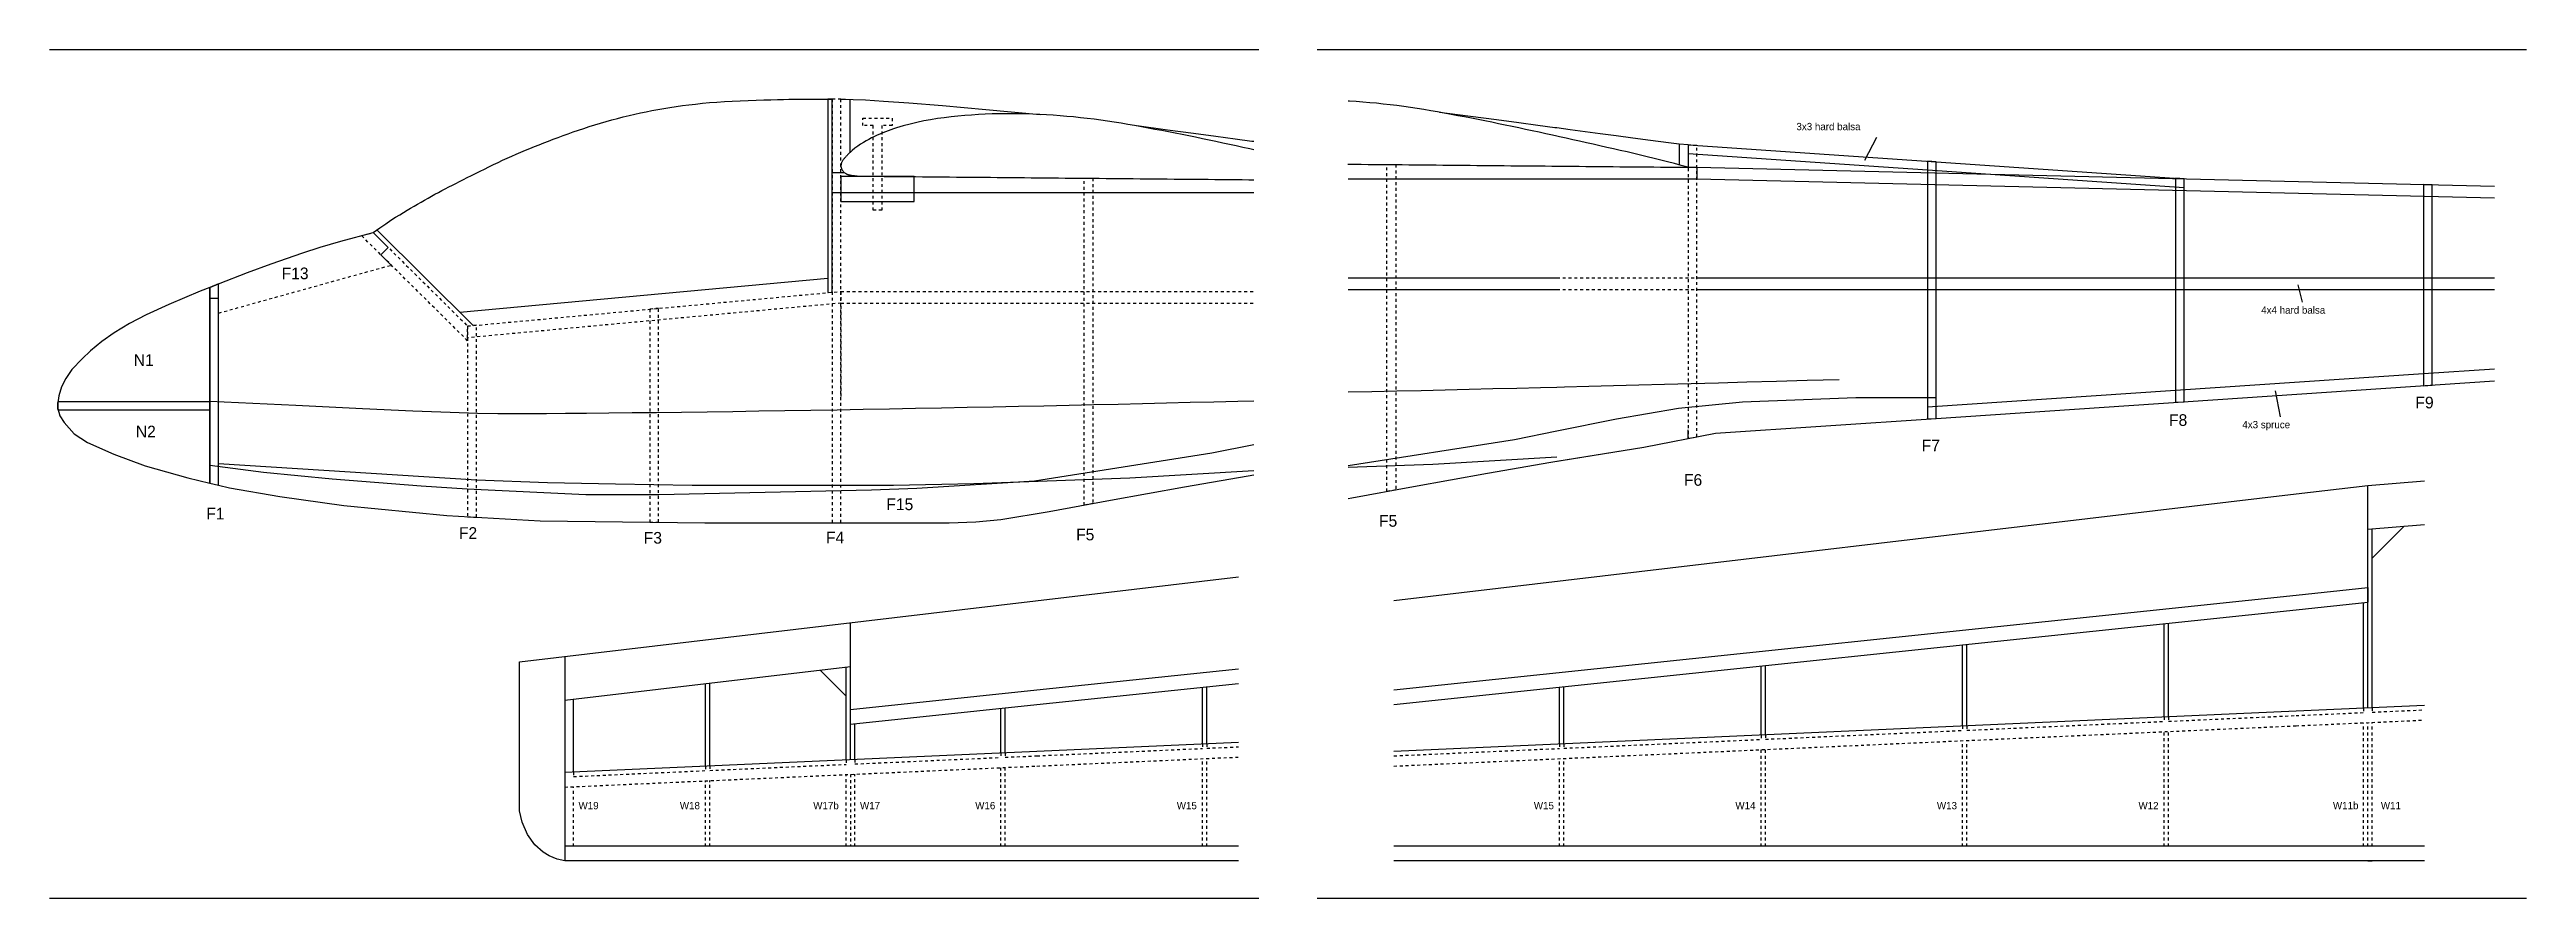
# Model space of a CAD drawing. Extents: x 177 to 1892, y 150 to 1101.
# Drawn here: x 177 to 1025, y 150 to 440 of the extents above; entities that cross this region are included whole.
import ezdxf

# ---------------------------------------------------------------- set-up
doc = ezdxf.new("R2010")
doc.units = 0
doc.linetypes.add('JIS_02_1_0', pattern=[2, 1, -1])
doc.layers.add('SÄLJ', color=7, linetype='CONTINUOUS')

# ---------------------------------------------------------------- blocks, each defined once
blk = doc.blocks.new('*U77')
at = {"layer": 'SÄLJ', "color": 253}
blk.add_text('W15', height=2.5, dxfattribs=at).set_placement((562.92, 180.31))
blk = doc.blocks.new('*U78')
at = {"layer": 'SÄLJ', "color": 253}
blk.add_text('W16', height=2.5, dxfattribs=at).set_placement((493.95, 180.31))
blk = doc.blocks.new('*U79')
at = {"layer": 'SÄLJ', "color": 253}
blk.add_text('W17b', height=2.5, dxfattribs=at).set_placement((438.52, 180.31))
blk = doc.blocks.new('*U80')
at = {"layer": 'SÄLJ', "color": 253}
blk.add_text('W17', height=2.5, dxfattribs=at).set_placement((454.52, 180.3))
blk = doc.blocks.new('*U81')
at = {"layer": 'SÄLJ', "color": 253}
blk.add_text('W18', height=2.5, dxfattribs=at).set_placement((392.87, 180.31))
blk = doc.blocks.new('*U82')
at = {"layer": 'SÄLJ', "color": 253}
blk.add_text('W19', height=2.5, dxfattribs=at).set_placement((358.2, 180.3))
blk = doc.blocks.new('*U128')
at = {"layer": 'SÄLJ', "color": 253}
blk.add_text('F13', height=4, dxfattribs=at).set_placement((256.61, 361.79))
blk = doc.blocks.new('*U129')
at = {"layer": 'SÄLJ', "color": 253}
blk.add_text('N1', height=4, dxfattribs=at).set_placement((206, 332.12))
blk = doc.blocks.new('*U130')
at = {"layer": 'SÄLJ', "color": 253}
blk.add_text('F1', height=4, dxfattribs=at).set_placement((230.82, 279.53))
blk = doc.blocks.new('*U131')
at = {"layer": 'SÄLJ', "color": 253}
blk.add_text('F2', height=4, dxfattribs=at).set_placement((317.27, 272.89))
blk = doc.blocks.new('*U132')
at = {"layer": 'SÄLJ', "color": 253}
blk.add_text('F3', height=4, dxfattribs=at).set_placement((380.52, 271.24))
blk = doc.blocks.new('*U133')
at = {"layer": 'SÄLJ', "color": 253}
blk.add_text('F4', height=4, dxfattribs=at).set_placement((442.89, 271.35))
blk = doc.blocks.new('*U134')
at = {"layer": 'SÄLJ', "color": 253}
blk.add_text('F5', height=4, dxfattribs=at).set_placement((528.47, 272.38))
blk = doc.blocks.new('*U135')
at = {"layer": 'SÄLJ', "color": 253}
blk.add_text('N2', height=4, dxfattribs=at).set_placement((206.71, 307.63))
blk = doc.blocks.new('*U136')
at = {"layer": 'SÄLJ', "color": 253}
blk.add_text('F15', height=4, dxfattribs=at).set_placement((463.54, 282.72))
blk = doc.blocks.new('*U96')
at = {"layer": 'SÄLJ', "color": 253}
blk.add_text('W11', height=2.5, dxfattribs=at).set_placement((974.96, 180.32))
blk = doc.blocks.new('*U97')
at = {"layer": 'SÄLJ', "color": 253}
blk.add_text('W11b', height=2.5, dxfattribs=at).set_placement((958.56, 180.33))
blk = doc.blocks.new('*U98')
at = {"layer": 'SÄLJ', "color": 253}
blk.add_text('W12', height=2.5, dxfattribs=at).set_placement((892.01, 180.3))
blk = doc.blocks.new('*U99')
at = {"layer": 'SÄLJ', "color": 253}
blk.add_text('W13', height=2.5, dxfattribs=at).set_placement((823.04, 180.3))
blk = doc.blocks.new('*U100')
at = {"layer": 'SÄLJ', "color": 253}
blk.add_text('W14', height=2.5, dxfattribs=at).set_placement((754.08, 180.3))
blk = doc.blocks.new('*U101')
at = {"layer": 'SÄLJ', "color": 253}
blk.add_text('W15', height=2.5, dxfattribs=at).set_placement((685.11, 180.31))
blk = doc.blocks.new('*U137')
at = {"layer": 'SÄLJ', "color": 253}
blk.add_text('F5', height=4, dxfattribs=at).set_placement((632.12, 277.05))
blk = doc.blocks.new('*U138')
at = {"layer": 'SÄLJ', "color": 253}
blk.add_text('F6', height=4, dxfattribs=at).set_placement((736.48, 291.07))
blk = doc.blocks.new('*U139')
at = {"layer": 'SÄLJ', "color": 253}
blk.add_text('F7', height=4, dxfattribs=at).set_placement((817.84, 302.85))
blk = doc.blocks.new('*U140')
at = {"layer": 'SÄLJ', "color": 253}
blk.add_text('F8', height=4, dxfattribs=at).set_placement((902.47, 311.57))
blk = doc.blocks.new('*U141')
at = {"layer": 'SÄLJ', "color": 253}
blk.add_text('F9', height=4, dxfattribs=at).set_placement((986.78, 317.57))
blk = doc.blocks.new('*U147')
at = {"layer": 'SÄLJ', "color": 253}
blk.add_text('4x3 spruce', height=2.5, dxfattribs=at).set_placement((927.56, 310.76))
blk = doc.blocks.new('*U148')
at = {"layer": 'SÄLJ', "color": 253}
blk.add_text('4x4 hard balsa', height=2.5, dxfattribs=at).set_placement((934, 349.98))
blk = doc.blocks.new('*U149')
at = {"layer": 'SÄLJ', "color": 253}
blk.add_text('3x3 hard balsa', height=2.5, dxfattribs=at).set_placement((774.97, 412.82))

msp = doc.modelspace()

# ---------------------------------------------------------------- linework, layer by layer
at = {"layer": 'SÄLJ'}
for p, q in [((451.01, 423.4), (451.01, 405.11)), ((734.88, 407.99), (734.88, 400.91)), ((737.88, 407.78), (907.66, 396.13)), ((737.88, 407.6), (737.88, 400.12)), ((819.77, 399.16), (737.88, 404.78)), ((740.88, 400.12), (1013.83, 393.6)), ((907.66, 393.13), (819.77, 399.16)), ((1013.83, 389.58), (740.88, 396.06)), ((289.16, 378.66), (322.18, 345.92)), ((290.57, 370.15), (294.12, 366.63)), ((317.57, 350.49), (443.51, 362.19)), ((621.58, 362.29), (692.99, 362.29)), ((621.58, 358.29), (692.99, 358.29)), ((740.88, 362.29), (1013.83, 362.29)), ((740.88, 358.29), (1013.83, 358.29)), ((822.77, 314.14), (822.77, 317.14)), ((737.88, 307.25), (737.88, 310.25)), ((232.03, 291.99), (232.03, 294.99)), ((637.24, 251.74), (945.93, 288.28)), ((945.93, 288.28), (970.51, 291.19)), ((970.51, 291.19), (989.87, 292.81)), ((970.51, 214.98), (970.51, 291.19)), ((970.51, 276.19), (989.87, 277.81)), ((982.92, 277.23), (972.01, 266.32)), ((972.01, 215.05), (972.01, 276.32)), ((337.99, 230.78), (584, 259.9)), ((945.93, 253.61), (970.51, 256.19)), ((970.51, 256.19), (970.51, 251.19)), ((637.24, 221.16), (945.93, 253.61)), ((637.24, 216.16), (945.93, 248.61)), ((945.93, 248.61), (970.51, 251.19)), ((969.01, 214.91), (969.01, 251.04)), ((451.3, 197.25), (451.3, 244.19)), ((900.79, 211.87), (900.79, 243.87)), ((902.29, 211.93), (902.29, 244.02)), ((337.99, 179.8), (337.99, 230.78)), ((353.51, 232.61), (353.51, 162.61)), ((353.51, 217.61), (451.3, 229.19)), ((449.8, 197.18), (449.8, 229.01)), ((762.86, 205.7), (762.86, 229.37)), ((764.36, 205.77), (764.36, 229.53)), ((831.82, 208.79), (831.82, 236.62)), ((833.32, 208.85), (833.32, 236.77)), ((401.66, 195.03), (401.66, 223.31)), ((403.16, 195.1), (403.16, 223.49)), ((449.8, 219.01), (440.86, 227.96)), ((451.3, 214.46), (515.05, 221.16)), ((515.05, 221.16), (584, 228.41)), ((515.05, 216.16), (584, 223.41)), ((571.7, 202.62), (571.7, 222.12)), ((573.2, 202.69), (573.2, 222.28)), ((693.89, 202.62), (693.89, 222.12)), ((695.39, 202.69), (695.39, 222.28)), ((356.51, 193.01), (356.51, 217.97)), ((451.3, 209.46), (515.05, 216.16)), ((502.73, 199.54), (502.73, 214.87)), ((504.23, 199.61), (504.23, 215.03)), ((945.93, 213.88), (637.24, 200.09)), ((989.87, 215.84), (945.93, 213.88)), ((452.8, 197.31), (452.8, 209.62)), ((515.05, 200.09), (353.51, 192.88)), ((584, 203.17), (515.05, 200.09)), ((515.05, 167.61), (353.51, 167.61)), ((584, 167.61), (515.05, 167.61)), ((945.93, 167.61), (637.24, 167.61)), ((989.87, 167.61), (945.93, 167.61)), ((970.51, 162.61), (969.01, 162.61)), ((970.51, 162.61), (972.01, 162.61))]:
    msp.add_line(p, q, dxfattribs=at)
at = {"layer": 'SÄLJ', "color": 253}
for p, q in [((802.33, 410.35), (798.27, 402.41)), ((948.2, 353.91), (946.62, 359.92)), ((940.64, 314.69), (938.93, 323.6))]:
    msp.add_line(p, q, dxfattribs=at)
at = {"layer": 'SÄLJ', "linetype": 'JIS_02_1_0'}
for p, q in [((235.03, 350.21), (294.12, 366.63)), ((448.01, 357.61), (589.34, 357.61)), ((692.99, 362.29), (740.88, 362.29)), ((692.99, 358.29), (740.88, 358.29)), ((448.01, 353.61), (589.34, 353.61)), ((448.01, 352.61), (448.01, 320.61)), ((902.29, 210.43), (945.93, 212.38)), ((902.29, 211.93), (902.29, 210.43)), ((945.93, 212.38), (969.01, 213.41)), ((969.01, 214.91), (969.01, 213.41)), ((972.01, 215.05), (972.01, 213.55)), ((972.01, 213.55), (989.87, 214.34)), ((637.24, 195.09), (945.93, 208.88)), ((695.39, 201.19), (762.86, 204.2)), ((762.86, 205.7), (762.86, 204.2)), ((764.36, 204.27), (831.82, 207.29)), ((764.36, 205.77), (764.36, 204.27)), ((831.82, 208.79), (831.82, 207.29)), ((831.82, 167.61), (831.82, 203.79)), ((833.32, 207.35), (900.79, 210.37)), ((833.32, 208.85), (833.32, 207.35)), ((833.32, 167.61), (833.32, 203.85)), ((900.79, 211.87), (900.79, 210.37)), ((900.79, 167.61), (900.79, 206.87)), ((902.29, 167.61), (902.29, 206.93)), ((945.93, 208.88), (989.87, 210.84)), ((969.01, 167.61), (969.01, 209.91)), ((970.51, 167.61), (970.51, 209.98)), ((972.01, 167.61), (972.01, 210.05)), ((353.51, 187.88), (515.05, 195.09)), ((401.66, 195.03), (401.66, 193.53)), ((403.16, 193.6), (449.8, 195.68)), ((403.16, 195.1), (403.16, 193.6)), ((449.8, 197.18), (449.8, 195.68)), ((452.8, 195.81), (502.73, 198.04)), ((452.8, 197.31), (452.8, 195.81)), ((502.73, 199.54), (502.73, 198.04)), ((504.23, 199.61), (504.23, 198.11)), ((504.23, 198.11), (515.05, 198.59)), ((515.05, 198.59), (571.7, 201.12)), ((515.05, 195.09), (584, 198.17)), ((571.7, 202.62), (571.7, 201.12)), ((571.7, 167.61), (571.7, 197.62)), ((573.2, 202.69), (573.2, 201.19)), ((573.2, 201.19), (584, 201.67)), ((573.2, 167.61), (573.2, 197.69)), ((637.24, 198.59), (693.89, 201.12)), ((693.89, 202.62), (693.89, 201.12)), ((693.89, 167.61), (693.89, 197.62)), ((695.39, 202.69), (695.39, 201.19)), ((695.39, 167.61), (695.39, 197.69)), ((762.86, 167.61), (762.86, 200.7)), ((764.36, 167.61), (764.36, 200.77)), ((356.51, 191.51), (401.66, 193.53)), ((356.51, 193.01), (356.51, 191.51)), ((356.51, 167.61), (356.51, 188.01)), ((401.66, 167.61), (401.66, 190.03)), ((403.16, 167.61), (403.16, 190.1)), ((449.8, 167.61), (449.8, 192.18)), ((451.3, 192.25), (451.3, 167.61)), ((452.8, 167.61), (452.8, 192.31)), ((502.73, 167.61), (502.73, 194.54)), ((504.23, 167.61), (504.23, 194.61))]:
    msp.add_line(p, q, dxfattribs=at)
at = {"layer": 'SÄLJ', "color": 3}
for points in [[(177.18, 440.45), (590.98, 440.45)], [(610.98, 440.45), (1024.78, 440.45)], [(590.98, 149.75), (177.18, 149.75)], [(1024.78, 149.75), (610.98, 149.75)]]:
    msp.add_lwpolyline(points, dxfattribs=at)
at = {"layer": 'SÄLJ'}
for points in [[(287.91, 377.78), (290.21, 379.4), (292.23, 380.79), (294.02, 381.97), (295.6, 383), (297.02, 383.89), (298.33, 384.68), (299.55, 385.41), (300.74, 386.11), (301.93, 386.8), (303.12, 387.5), (304.32, 388.19), (305.51, 388.88), (306.71, 389.56), (307.9, 390.23), (309.08, 390.89), (310.27, 391.53), (311.44, 392.16), (312.62, 392.78), (313.81, 393.39), (315.02, 394), (316.24, 394.62), (317.5, 395.26), (318.81, 395.91), (320.15, 396.59), (321.55, 397.29), (323, 398.02), (324.49, 398.77), (326.01, 399.53), (327.55, 400.3), (329.11, 401.06), (330.67, 401.81), (332.24, 402.55), (333.8, 403.26), (335.35, 403.96), (336.91, 404.64), (338.46, 405.3), (340.01, 405.95), (341.57, 406.59), (343.14, 407.22), (344.72, 407.85), (346.31, 408.48), (347.92, 409.11), (349.56, 409.74), (351.21, 410.36), (352.9, 410.98), (354.61, 411.6), (356.37, 412.22), (358.16, 412.83), (360, 413.43), (361.87, 414.04), (363.77, 414.63), (365.7, 415.21), (367.64, 415.77), (369.6, 416.32), (371.56, 416.85), (373.52, 417.35), (375.48, 417.84), (377.43, 418.29), (379.38, 418.73), (381.35, 419.14), (383.33, 419.53), (385.34, 419.91), (387.38, 420.26), (389.45, 420.6), (391.57, 420.92), (393.74, 421.22), (395.96, 421.51), (398.24, 421.77), (400.59, 422.02), (403.02, 422.25), (405.53, 422.45), (408.13, 422.63), (410.81, 422.78), (413.54, 422.92), (416.28, 423.03), (418.97, 423.12), (421.58, 423.2), (424.05, 423.27), (426.34, 423.32), (428.4, 423.36), (430.21, 423.39), (431.77, 423.41), (433.1, 423.43), (434.22, 423.44), (435.16, 423.44), (435.95, 423.45), (436.6, 423.45), (437.13, 423.45), (437.58, 423.45), (437.94, 423.45), (438.22, 423.45), (438.45, 423.45), (438.63, 423.45), (438.76, 423.45), (438.86, 423.45), (438.93, 423.45), (439, 423.45), (439.06, 423.45), (439.12, 423.45), (439.2, 423.45), (439.31, 423.45), (439.45, 423.45), (439.64, 423.45), (439.88, 423.45), (440.18, 423.45), (440.56, 423.45), (441.03, 423.45), (441.59, 423.45), (442.26, 423.45), (443.05, 423.45), (443.96, 423.45), (445.01, 423.45)], [(445.01, 423.45), (443.51, 423.45), (443.51, 357.19), (445.01, 357.33), (445.01, 423.45)], [(448.01, 423.45), (449.55, 423.44), (452.19, 423.36), (456.38, 423.17), (462.57, 422.79), (471.2, 422.17), (482.71, 421.23), (497.53, 419.93), (516.13, 418.2)], [(692.99, 413.58), (692.28, 413.68), (686.49, 414.45), (679.93, 415.33), (672.32, 416.34), (663.39, 417.53), (652.84, 418.93)], [(589.34, 408.91), (588.64, 409), (582.85, 409.78), (576.29, 410.65), (568.68, 411.66), (559.74, 412.85), (549.2, 414.26)], [(737.88, 407.78), (734.88, 407.99), (731.14, 408.48), (724.98, 409.3), (719.01, 410.09), (713.27, 410.86), (707.83, 411.6), (702.67, 412.29), (697.58, 412.97), (692.99, 413.58)], [(589.34, 391.39), (445.01, 391.39), (445.01, 398.39), (449.1, 398.39), (449.16, 398.33), (449.32, 398.2), (449.48, 398.09), (449.64, 397.98), (449.81, 397.88), (449.92, 397.83), (450.03, 397.78), (450.14, 397.74), (450.26, 397.69), (450.37, 397.66), (450.48, 397.62), (450.6, 397.59), (450.72, 397.56), (450.83, 397.54), (450.95, 397.52), (451.07, 397.49), (451.19, 397.47), (451.31, 397.46), (451.43, 397.44), (451.54, 397.42), (451.66, 397.41), (452.59, 397.3), (453.52, 397.2), (454.45, 397.13), (455.38, 397.08), (456.31, 397.06), (457.24, 397.06), (458.17, 397.06), (459.11, 397.06), (460.04, 397.06), (460.97, 397.04), (461.9, 397.03), (462.83, 397.01), (463.76, 397), (465.62, 396.99), (466.56, 396.98), (473.54, 396.92), (482.85, 396.83), (492.16, 396.75), (510.79, 396.57), (524.76, 396.45), (545.71, 396.25), (568.99, 396.04), (585.28, 395.89), (589.34, 395.85)], [(621.42, 401.19), (628.4, 401.12), (649.35, 400.93), (672.63, 400.72), (688.93, 400.57), (692.99, 400.53)], [(692.99, 400.53), (707.55, 400.39), (721.52, 400.27), (735.49, 400.14), (737.82, 400.12), (740.88, 400.12), (740.88, 396.06)], [(819.77, 402.16), (819.77, 313.94), (822.77, 314.14), (822.77, 401.96), (819.77, 402.16)], [(692.99, 396.06), (621.58, 396.06)], [(740.88, 396.06), (692.99, 396.06)], [(904.7, 396.34), (904.7, 319.64), (907.66, 319.84), (907.66, 396.13), (904.7, 396.34)], [(989.55, 394.18), (989.55, 325.34), (992.55, 325.54), (992.55, 394.11), (989.55, 394.18)], [(235.03, 350.21), (235.03, 355.21), (232.03, 355.21), (232.03, 359.01), (235.03, 360.21), (244.89, 364.05), (253.03, 367.03), (263.87, 370.81), (269.76, 372.72), (276.87, 374.78), (287.91, 377.78), (293.07, 372.67), (290.57, 370.15), (294.12, 366.63)], [(232.03, 359.01), (232.03, 291.99), (235.03, 291.27), (235.03, 360.21), (232.03, 359.01)], [(1013.83, 330.97), (989.55, 329.34), (904.7, 323.64), (819.77, 317.94), (819.77, 313.94), (822.77, 314.14), (1013.83, 326.97)], [(692.99, 324.76), (687.41, 324.62), (679.26, 324.41), (671.13, 324.21), (663, 324.02), (654.82, 323.82), (646.55, 323.63), (638.18, 323.44), (629.69, 323.25), (621.58, 323.07)], [(789.59, 327.38), (778.64, 327.07), (768.13, 326.77), (758.04, 326.49), (748.32, 326.22), (738.94, 325.96), (729.85, 325.72), (721.01, 325.48), (712.39, 325.26), (703.94, 325.04), (695.62, 324.82), (692.99, 324.76)], [(232.03, 319.97), (232.03, 316.97), (180.16, 316.97), (180.03, 317.49), (180.03, 319.46), (180.11, 319.97), (232.03, 319.97)], [(589.34, 320.08), (583.76, 319.94), (575.61, 319.74), (567.49, 319.54), (559.35, 319.34), (551.17, 319.15), (542.91, 318.95), (534.53, 318.76), (526.05, 318.57), (517.47, 318.38), (508.8, 318.2), (500.05, 318.01), (491.25, 317.83), (482.39, 317.65), (473.49, 317.48), (464.57, 317.31), (455.62, 317.15), (446.67, 316.99), (437.73, 316.84), (428.8, 316.7), (419.9, 316.56), (411.04, 316.43), (402.23, 316.31), (393.49, 316.19), (384.91, 316.09), (376.56, 316), (368.53, 315.91), (360.92, 315.84), (353.8, 315.77), (347.27, 315.72), (341.42, 315.68), (336.13, 315.65), (330.55, 315.69), (323.63, 315.84), (314.31, 316.15), (301.54, 316.66), (284.27, 317.44), (261.45, 318.53), (232.03, 319.97)], [(621.58, 286.68), (622.86, 286.89), (643.93, 290.77), (669.22, 295.37), (690.95, 299.16), (722.74, 304.33), (747.31, 309.07), (822.77, 314.14)], [(822.77, 321.16), (795.29, 321.16), (756.55, 319.65), (734.65, 317.56), (713.42, 313.91), (692.99, 309.78)], [(692.99, 299.49), (722.74, 304.33), (747.31, 309.07), (822.77, 314.14), (822.77, 320.98)], [(692.99, 309.78), (678.52, 306.85), (621.58, 297.89)], [(589.34, 305.1), (574.87, 302.18), (514.2, 292.62), (474, 290.18), (458.49, 289.59), (385.71, 288.01), (360.67, 288.01), (320.12, 289.87), (304.35, 290.91), (273.94, 293.32), (250.45, 295.62), (232.03, 297.99), (232.03, 294.99), (232.03, 291.99), (235.03, 291.27), (238.81, 290.37), (255.97, 287.38), (277.91, 284.31), (313.1, 280.87), (345.08, 279.08), (401.43, 278.43), (485.01, 278.43), (494.15, 278.74), (502.67, 279.51), (519.21, 282.21), (540.29, 286.09), (565.57, 290.69), (587.31, 294.48), (589.34, 294.81)], [(235.03, 298.66), (323.24, 293.06), (347.56, 292.21), (370.84, 291.77), (397.04, 291.27), (437.14, 291.27), (465.95, 291.27), (493.47, 291.83), (546.86, 293.79), (589.34, 296.26)], [(621.58, 297.41), (650.5, 298.47), (692.99, 300.94)], [(621.58, 286.68), (622.86, 286.89), (643.93, 290.77), (669.22, 295.37), (690.95, 299.16), (692.99, 299.49)], [(232.03, 291.99), (232.03, 294.99)], [(235.03, 291.27), (238.81, 290.37), (255.97, 287.38), (277.91, 284.31), (313.1, 280.87), (345.08, 279.08), (401.43, 278.43), (485.01, 278.43), (494.15, 278.74), (502.67, 279.51), (519.21, 282.21), (540.29, 286.09), (565.57, 290.69), (587.31, 294.48), (589.34, 294.81)], [(515.05, 162.61), (353.51, 162.61), (350.87, 163.17), (348.14, 164.33), (346.13, 165.62), (343.29, 168.14), (340.77, 171.68), (338.89, 175.86), (337.99, 179.8)], [(584, 162.61), (515.05, 162.61)], [(945.93, 162.61), (637.24, 162.61)], [(989.87, 162.61), (945.93, 162.61)]]:
    msp.add_lwpolyline(points, dxfattribs=at)
at = {"layer": 'SÄLJ', "linetype": 'JIS_02_1_0'}
for points in [[(445.01, 423.45), (445.01, 278.43), (448.01, 278.43), (448.01, 423.45), (445.01, 423.45)], [(737.88, 407.78), (737.88, 307.25), (740.88, 307.83), (740.88, 407.58), (737.88, 407.78)], [(634.83, 401.06), (637.83, 401.04), (637.83, 289.64), (634.83, 289.09), (634.83, 401.06)], [(531.18, 396.39), (534.18, 396.36), (534.18, 284.97), (531.18, 284.42), (531.18, 396.39)], [(448.01, 353.61), (320.24, 341.74), (320.24, 345.74), (448.01, 357.61), (448.01, 353.61)], [(382.62, 351.54), (382.62, 278.65), (385.62, 278.61), (385.62, 351.82), (382.62, 351.54)], [(320.24, 345.74), (320.24, 280.47), (323.24, 280.3), (323.24, 346.02), (320.24, 345.74)]]:
    msp.add_lwpolyline(points, dxfattribs=at)
at = {"layer": 'SÄLJ', "linetype": 'CONTINUOUS'}
for points in [[(589.34, 406.09), (587.89, 406.41), (585.57, 406.92), (583.26, 407.43), (580.94, 407.93), (578.63, 408.43), (576.31, 408.92), (574, 409.41), (571.68, 409.9), (569.36, 410.38), (567.05, 410.85), (564.73, 411.32), (562.42, 411.77), (560.1, 412.23), (557.78, 412.67), (555.46, 413.11), (553.15, 413.54), (550.83, 413.97), (548.51, 414.38), (546.2, 414.78), (543.88, 415.17), (541.55, 415.54), (539.24, 415.9), (536.92, 416.23), (534.6, 416.55), (532.27, 416.84), (529.96, 417.1), (527.63, 417.34), (525.31, 417.56), (522.98, 417.75), (520.66, 417.93), (518.34, 418.08), (516.01, 418.21), (513.68, 418.31), (511.36, 418.39), (509.03, 418.44), (506.7, 418.46), (504.37, 418.46), (502.04, 418.42), (499.71, 418.37), (497.38, 418.28), (495.05, 418.16), (492.71, 418.02), (490.38, 417.84), (488.05, 417.62), (485.72, 417.38), (483.37, 417.1), (481.03, 416.77), (478.69, 416.4), (476.37, 415.98), (474, 415.48), (471.64, 414.93), (469.31, 414.3), (466.99, 413.6), (466.04, 413.29), (465.1, 412.97), (464.16, 412.63), (463.23, 412.27), (462.28, 411.89), (461.33, 411.49), (460.39, 411.08), (459.46, 410.64), (458.5, 410.17), (457.55, 409.67), (456.61, 409.16), (455.68, 408.61), (454.7, 407.98), (453.73, 407.32), (452.79, 406.62), (451.89, 405.88), (451.76, 405.78), (451.64, 405.67), (451.52, 405.57), (451.4, 405.46), (451.28, 405.35), (451.16, 405.25), (451.04, 405.14), (450.92, 405.03), (450.81, 404.91), (450.69, 404.8), (450.57, 404.69), (450.45, 404.57), (450.33, 404.45), (450.21, 404.33), (450.09, 404.21), (449.98, 404.09), (449.82, 403.92), (449.66, 403.75), (449.51, 403.58), (449.36, 403.41), (449.21, 403.23), (449.06, 403.06), (448.92, 402.87), (448.79, 402.69), (448.66, 402.5), (448.54, 402.31), (448.43, 402.12), (448.33, 401.92), (448.24, 401.73), (448.17, 401.53), (448.1, 401.33), (448.05, 401.13), (448.02, 400.93), (448, 400.72), (448, 400.52), (448.01, 400.32), (448.05, 400.13), (448.09, 399.95), (448.15, 399.77), (448.22, 399.59), (448.3, 399.42), (448.4, 399.24), (448.5, 399.07), (448.62, 398.91), (448.74, 398.76), (448.87, 398.61), (449.02, 398.46), (449.16, 398.33), (449.32, 398.2), (449.48, 398.09), (449.64, 397.98), (449.81, 397.88), (449.92, 397.83), (450.03, 397.78), (450.14, 397.74), (450.26, 397.69), (450.37, 397.66), (450.48, 397.62), (450.6, 397.59), (450.72, 397.56), (450.83, 397.54), (450.95, 397.52), (451.07, 397.49), (451.19, 397.47), (451.31, 397.46), (451.43, 397.44), (451.54, 397.42), (451.66, 397.41), (452.59, 397.3), (453.52, 397.2), (454.45, 397.13), (455.38, 397.08), (456.31, 397.06), (457.24, 397.06), (458.17, 397.06), (459.11, 397.06), (460.04, 397.06), (460.97, 397.04), (461.9, 397.03), (462.83, 397.01), (463.76, 397), (464.69, 396.99), (465.62, 396.99), (466.56, 396.98), (468.88, 396.96), (471.21, 396.94), (473.54, 396.92), (475.87, 396.89), (478.2, 396.87), (480.52, 396.85), (482.85, 396.83), (485.18, 396.81), (487.51, 396.79), (489.83, 396.77), (492.16, 396.75), (494.49, 396.72), (496.82, 396.7), (499.15, 396.68), (501.47, 396.66), (503.8, 396.64), (506.13, 396.62), (508.46, 396.6), (510.79, 396.57), (513.12, 396.55), (515.44, 396.53), (517.77, 396.51), (520.1, 396.49), (522.43, 396.47), (524.76, 396.45), (527.08, 396.42), (529.41, 396.4), (531.74, 396.38), (534.07, 396.36), (536.4, 396.34), (538.72, 396.32), (541.05, 396.3), (543.38, 396.27), (545.71, 396.25), (548.03, 396.23), (550.36, 396.21), (552.69, 396.19), (555.02, 396.17), (557.35, 396.15), (559.67, 396.12), (562, 396.1), (564.33, 396.08), (566.66, 396.06), (568.99, 396.04), (571.31, 396.02), (573.64, 396), (575.97, 395.97), (578.3, 395.95), (580.63, 395.93), (582.95, 395.91), (585.28, 395.89), (587.61, 395.87), (589.34, 395.85)], [(692.99, 410.76), (691.53, 411.09), (689.22, 411.6), (686.9, 412.1), (684.59, 412.6), (682.27, 413.1), (679.96, 413.6), (677.64, 414.09), (675.33, 414.57), (673.01, 415.05), (670.69, 415.53), (668.38, 415.99), (666.06, 416.45), (663.74, 416.9), (661.43, 417.35), (659.11, 417.79), (656.79, 418.22), (654.47, 418.64), (652.16, 419.06), (649.84, 419.46), (647.52, 419.85), (645.2, 420.22), (642.88, 420.57), (640.57, 420.91), (638.25, 421.22), (635.92, 421.51), (633.6, 421.78), (631.28, 422.02), (628.96, 422.23), (626.63, 422.43), (624.31, 422.6), (621.98, 422.76), (621.58, 422.78)], [(737.82, 400.12), (735.51, 400.75), (733.2, 401.37), (730.88, 401.98), (728.57, 402.59), (726.26, 403.17), (723.94, 403.73), (721.63, 404.29), (719.31, 404.83), (717, 405.37), (714.68, 405.9), (712.37, 406.42), (710.05, 406.94), (707.74, 407.47), (705.42, 407.99), (703.11, 408.5), (700.79, 409.02), (698.48, 409.54), (696.16, 410.06), (693.85, 410.57), (692.99, 410.76)], [(621.58, 401.18), (623.74, 401.17), (626.07, 401.14), (628.4, 401.12), (630.73, 401.1), (633.06, 401.08), (635.38, 401.06), (637.71, 401.04), (640.04, 401.02), (642.37, 400.99), (644.7, 400.97), (647.02, 400.95), (649.35, 400.93), (651.68, 400.91), (654.01, 400.89), (656.34, 400.87), (658.66, 400.84), (660.99, 400.82), (663.32, 400.8), (665.65, 400.78), (667.98, 400.76), (670.3, 400.74), (672.63, 400.72), (674.96, 400.69), (677.29, 400.67), (679.62, 400.65), (681.94, 400.63), (684.27, 400.61), (686.6, 400.59), (688.93, 400.57), (691.26, 400.54), (692.99, 400.53)], [(692.99, 400.53), (693.58, 400.52), (695.91, 400.5), (698.24, 400.48), (700.57, 400.46), (702.9, 400.44), (705.22, 400.42), (707.55, 400.39), (709.88, 400.37), (712.21, 400.35), (714.54, 400.33), (716.86, 400.31), (719.19, 400.29), (721.52, 400.27), (723.85, 400.25), (726.18, 400.22), (728.5, 400.2), (730.83, 400.18), (733.16, 400.16), (735.49, 400.14), (737.82, 400.12), (737.82, 400.12)]]:
    msp.add_lwpolyline(points, dxfattribs=at)
at = {"layer": 'SÄLJ', "linetype": 'JIS_02_1_0'}
for points in [[(455.51, 416.89), (465.51, 416.89), (465.51, 414.39), (462.01, 414.39), (462.01, 385.39), (459.01, 385.39), (459.01, 414.39), (455.51, 414.39)], [(320.24, 340.74), (283.95, 376.71), (287.91, 377.78), (320.24, 345.74)]]:
    msp.add_lwpolyline(points, close=True, dxfattribs=at)
at = {"layer": 'SÄLJ'}
for points in [[(448.01, 396.92), (448.01, 388.39), (473.01, 388.39), (473.01, 396.92), (448.01, 396.92)], [(232.03, 359.01), (228.76, 357.7), (218.03, 353.11), (210.28, 349.65), (204.49, 346.59), (199.28, 343.49), (195.03, 340.48), (191.17, 337.32), (188.36, 334.57), (184.82, 330.84), (182.81, 327.83), (181.22, 324.95), (180.38, 321.81), (180.03, 319.46), (180.03, 317.49), (180.65, 315.02), (182.15, 312.7), (185.57, 308.85), (190.13, 305.86), (199.18, 301.93), (209.95, 297.92), (224.55, 293.77), (232.03, 291.99)]]:
    msp.add_lwpolyline(points, close=True, dxfattribs=at)

# ---------------------------------------------------------------- block references
at = {"layer": 'SÄLJ', "color": 3}
for name in ['*U149', '*U128', '*U148', '*U129', '*U140', '*U141', '*U135', '*U139', '*U147', '*U138', '*U130', '*U136', '*U137', '*U131', '*U132', '*U133', '*U134', '*U82', '*U81', '*U79', '*U80', '*U78', '*U77', '*U101', '*U100', '*U99', '*U98', '*U97', '*U96']:
    msp.add_blockref(name, (0, 0), dxfattribs=at)

doc.saveas('drawing.dxf')
